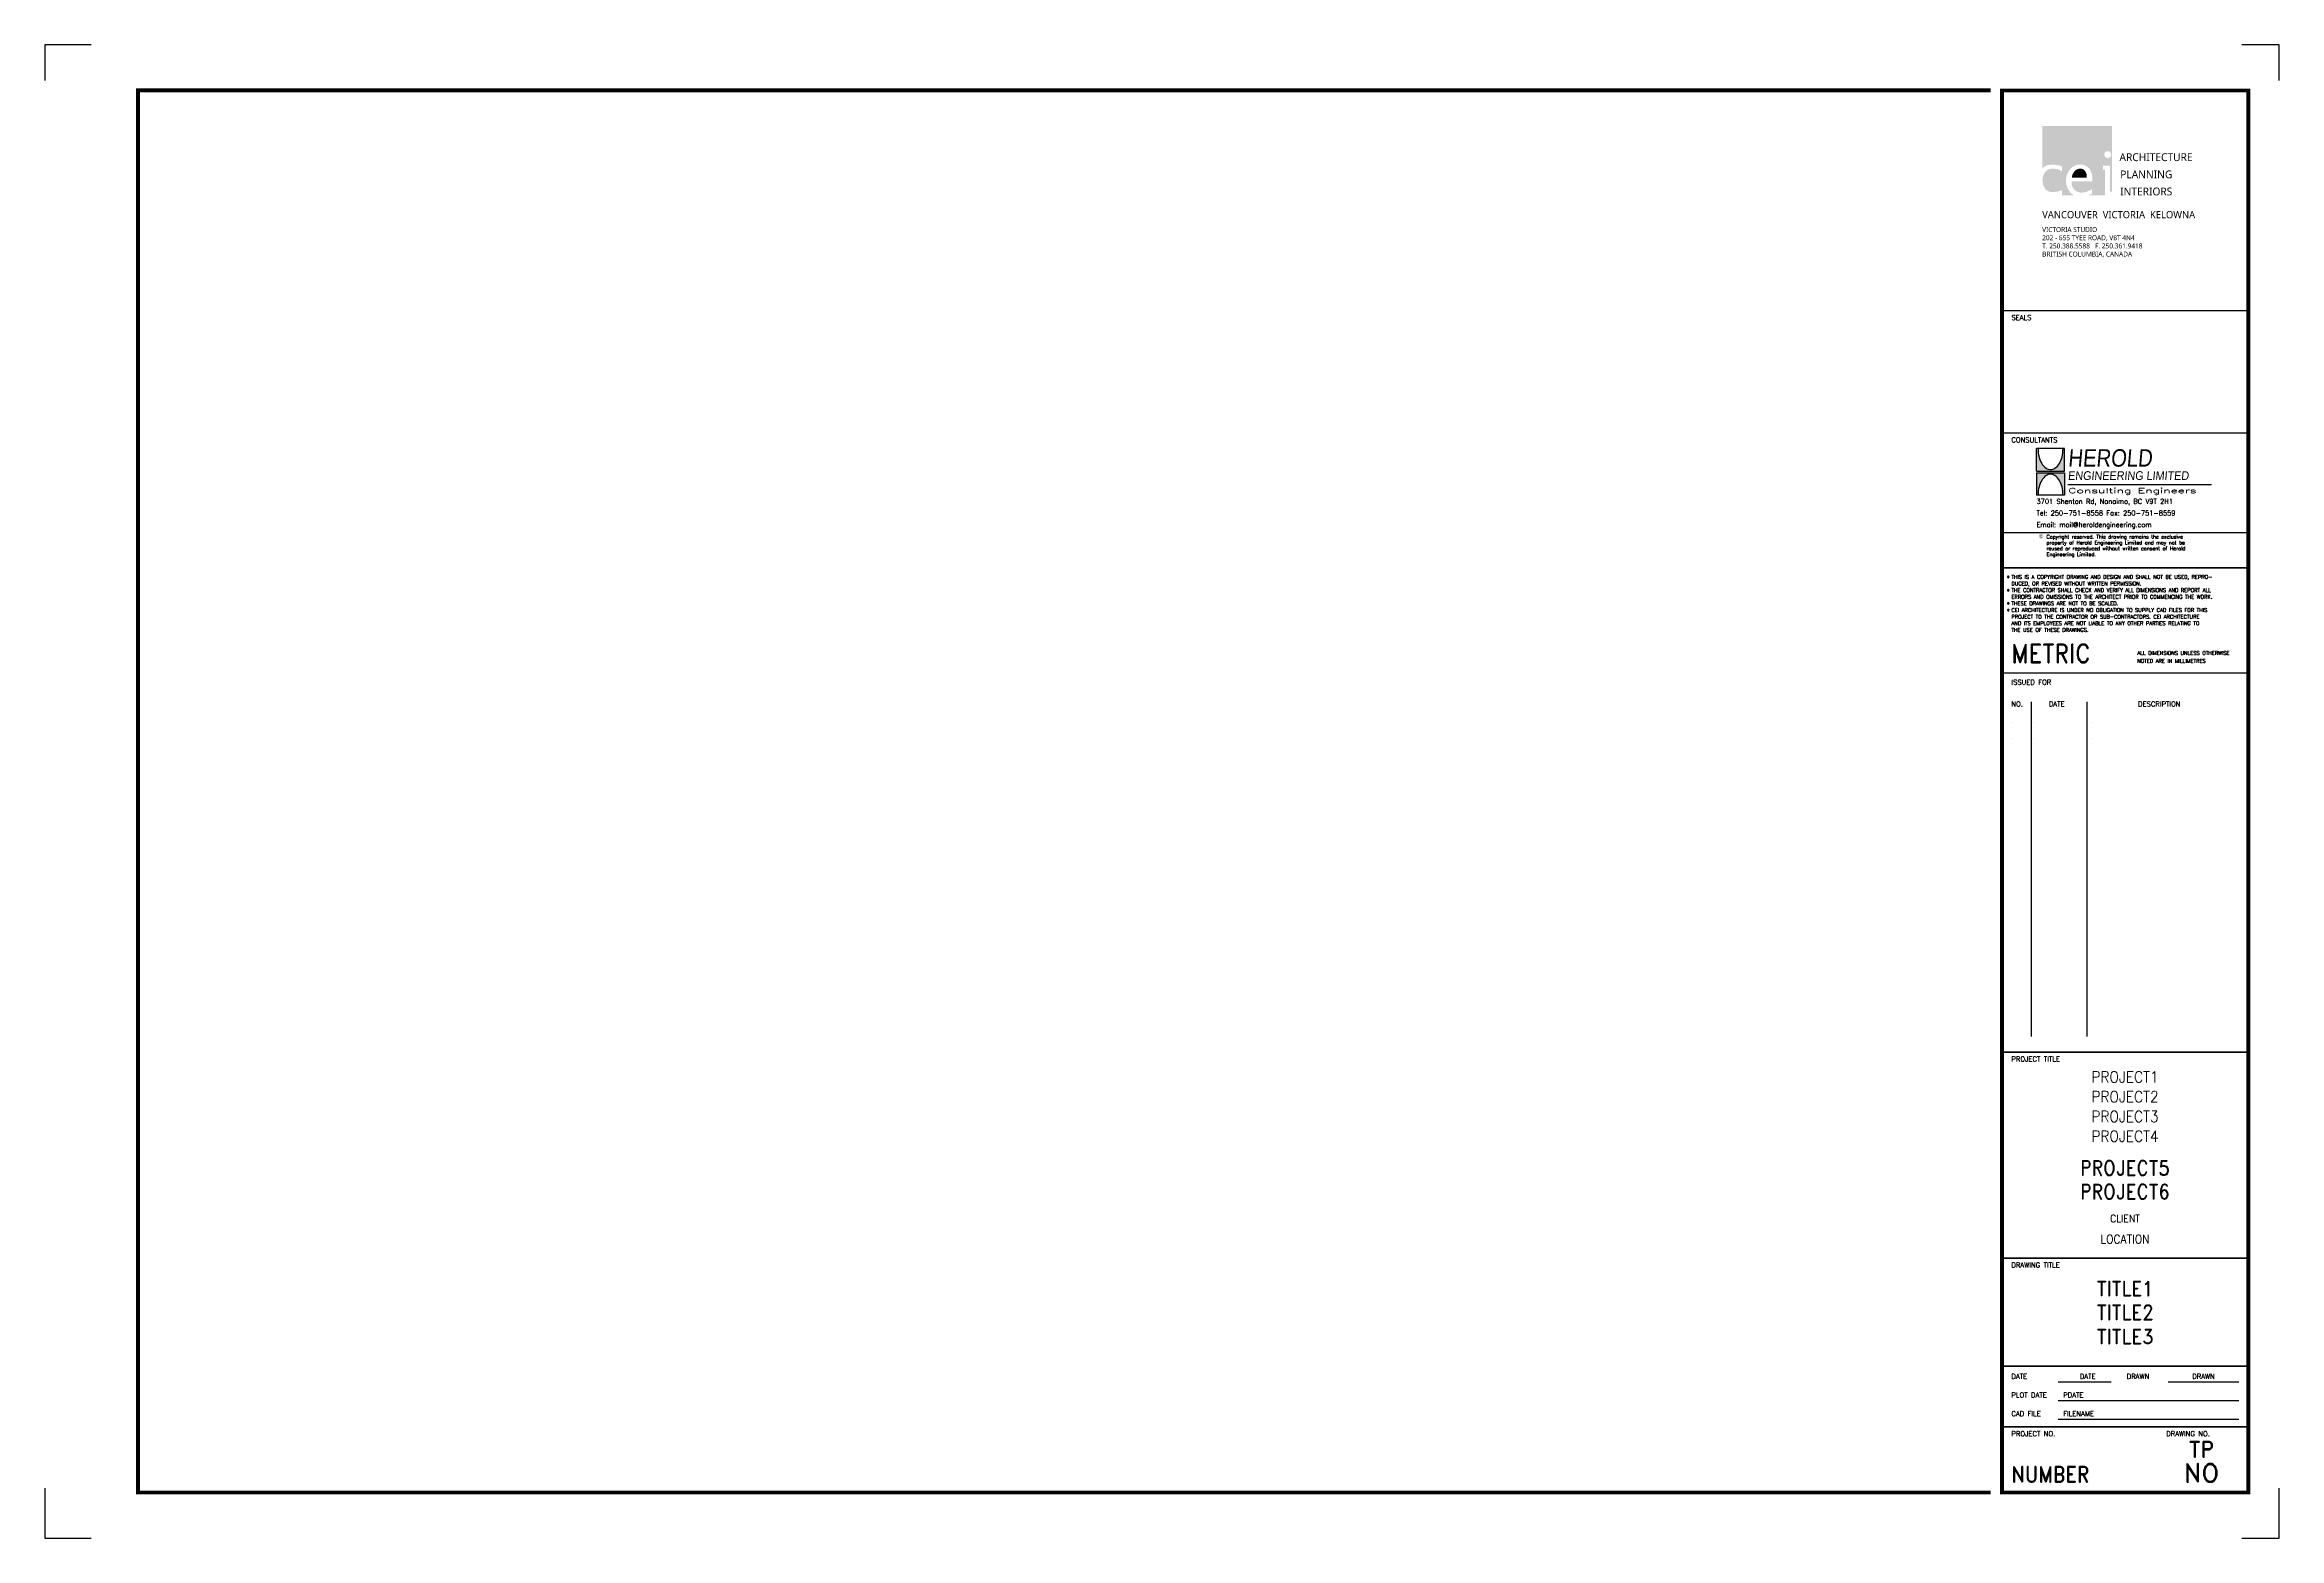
# Model space of a CAD drawing. Extents: x 0 to 914, y 0 to 610.
import ezdxf
from ezdxf.enums import TextEntityAlignment as Align

# ---------------------------------------------------------------- set-up
doc = ezdxf.new("R2010")
doc.units = 0
doc.header["$LTSCALE"] = 1000
doc.layers.get('0').update_dxf_attribs({"linetype": 'CONTINUOUS'})
for name, color, linetype in [('BDR-18', 1, 'CONTINUOUS'), ('BDR-25', 4, 'CONTINUOUS'), ('BDR-35', 2, 'CONTINUOUS'), ('BDR-50', 5, 'CONTINUOUS'), ('BDR-70', 7, 'CONTINUOUS')]:
    doc.layers.add(name, color=color, linetype=linetype)
doc.styles.add('LOGO-HEL', font='ERASBD.TTF')
doc.styles.add('LOGO2-HEL', font='ROMANS.shx')
doc.styles.add('ROMAND', font='romand', dxfattribs={"height": 0.88})
doc.styles.add('ROMANS', font='ROMANS.shx', dxfattribs={"width": 1.1, "height": 540})
doc.styles.add('TITLE', font='arial_0.ttf')

# ---------------------------------------------------------------- blocks, each defined once
blk = doc.blocks.new('CEI logo vic')
at = {"linetype": 'Continuous', "lineweight": 0, "true_color": 0xc83828}
for points in [[(0.5913889926264166, 0.001661667817003609), (-0.00708243068397667, 0.00166166781698629), (-0.007082430683969566, -0.6804427056771181), (-0.006530376193724723, -0.6799663621030272), (-0.004351981820891864, -0.6780805559845007), (-0.001939761849636192, -0.6760196857885021), (0.0007062837200600535, -0.6737837515150169), (0.00358615488817911, -0.6713727531640594), (0.006699851654728082, -0.6687866907356304), (0.01004737401971049, -0.6660255642297213), (0.01362872198312637, -0.6630893736463332), (0.01744389554496861, -0.6599781189854765), (0.02148446360897368, -0.6568406117854972), (0.02574199507886013, -0.6538256635847426), (0.03021648995463521, -0.6509332743832226), (0.0349079482362952, -0.648163444180941), (0.0398163699238403, -0.6455161729778836), (0.04494175501727389, -0.6429914607740574), (0.05028410351658893, -0.6405893075694662), (0.05584341542179247, -0.6383097133641096), (0.06144146973665755, -0.6361703585301), (0.06690004546495701, -0.6341889234395555), (0.07221914260669791, -0.6323654080924765), (0.07739876116186967, -0.6306998124888663), (0.08243890113047583, -0.6291921366287252), (0.08733956251251994, -0.6278423805120459), (0.0921007453079984, -0.6266505441388319), (0.09672244951691479, -0.6256166275090833), (0.1012858027605051, -0.6247038178643125), (0.1058719326599947, -0.6238753024460382), (0.1104808392153942, -0.6231310812542492), (0.1151125224266965, -0.6224711542889612), (0.1197669822939051, -0.6218955215501623), (0.1244442188170236, -0.6214041830378563), (0.1291442319960449, -0.620997138752033), (0.1338670218309691, -0.6206743886927097), (0.1386936219382134, -0.6204285705408281), (0.1437050659341954, -0.6202523219773404), (0.1489013538189081, -0.620145643002243), (0.1542824855923548, -0.6201085336155361), (0.1598484612545356, -0.6201409938172229), (0.165599280805447, -0.6202430236073038), (0.1715349442450961, -0.6204146229857781), (0.1776554515734758, -0.6206557919526465), (0.1840365813097173, -0.6210074206982656), (0.1907541119729308, -0.6215103994129954), (0.1978080435631268, -0.6221647280968392), (0.2051983760803019, -0.6229704067498048), (0.212925109524456, -0.6239274353718773), (0.2209882438955891, -0.6250358139630676), (0.2293877791937012, -0.6262955425233652), (0.238123715418796, -0.627706621052784), (0.2470907169470095, -0.6293164525338024), (0.2561834481544784, -0.6311724399489127), (0.2654019090412095, -0.6332745832981153), (0.2747460996072065, -0.6356228825814096), (0.2842160198524588, -0.6382173377987961), (0.2938116697769733, -0.6410579489502812), (0.3035330493807467, -0.6441447160358587), (0.3133801586637823, -0.6474776390555248), (0.3138222117429544, -0.647626374182968), (0.3138222117429544, -0.725510432540877), (0.3130411185278097, -0.7251174688657678), (0.3059160798198562, -0.7213820396379136), (0.2987337906547138, -0.7178224204206303), (0.2914942510323789, -0.7144386112139107), (0.284197460952855, -0.7112306120177587), (0.276843420416142, -0.7081984228321743), (0.2694321294222367, -0.7053420436571538), (0.2619635879711422, -0.7026614744926973), (0.2544377960628589, -0.700156715338808), (0.2468781473222664, -0.6978342823055372), (0.2393080353742485, -0.695700691502932), (0.231727460218812, -0.6937559429309998), (0.2241364218559464, -0.692000036589741), (0.2165349202856589, -0.690432972479148), (0.2089229555079457, -0.6890547505992275), (0.2013005275228106, -0.6878653709499767), (0.1936676363302534, -0.6868648335313954), (0.1861262317108703, -0.6860737838783959), (0.1787782634452574, -0.6855128675258813), (0.1716237315334182, -0.6851820844738579), (0.1646626359753528, -0.6850814347223229), (0.1578949767710611, -0.6852109182712727), (0.1513207539205396, -0.6855705351207171), (0.1449399674237953, -0.6861602852706461), (0.1387526172808212, -0.6869801687210668), (0.1327580040489104, -0.6879715639730901), (0.1269554282853383, -0.6890758495278524), (0.1213448899901085, -0.6902930253853325), (0.1159263891632243, -0.6916230915455517), (0.1106999258046789, -0.6930660480084954), (0.1056654999144791, -0.6946218947741711), (0.1008231114926217, -0.6962906318425715), (0.09617276053911003, -0.6980722592137072), (0.09165248913798932, -0.6999853763108308), (0.08720033937331534, -0.7020485825571876), (0.08281631124508453, -0.7042618779527849), (0.07850040475329693, -0.706625262497633), (0.0742526198979525, -0.7091387361917074), (0.07007295667905486, -0.7118022990350363), (0.06596141509660397, -0.714615951027602), (0.06191799515059272, -0.7175796921694044), (0.05801578916366773, -0.7206438860258222), (0.05432788945846834, -0.7237588961622137), (0.05085429603498762, -0.7269247225785922), (0.04759500889323606, -0.7301413652749478), (0.04455002803320672, -0.73340882425128), (0.04171935345490303, -0.7367270995075963), (0.03910298515831795, -0.7400961910438892), (0.03670092314346204, -0.7435160988601588), (0.03439778098386777, -0.7470558804033864), (0.03207817225308152, -0.7507845931205457), (0.02974209695110329, -0.7547022370116336), (0.02738955507792605, -0.7588088120766534), (0.02502054663355689, -0.7631043183156048), (0.02263507161799927, -0.7675887557284846), (0.02023313003124623, -0.7722621243152965), (0.01781472187329762, -0.7771244240760364), (0.0154289842057005, -0.7823941531101803), (0.01312505408999809, -0.7882898095171893), (0.01090293152619049, -0.7948113932970631), (0.008762616514281191, -0.8019589044498021), (0.006704109054263118, -0.8097323429754055), (0.004727409146139823, -0.8181317088738815), (0.002832516789911274, -0.8271570021452188), (0.001019431985581057, -0.8368082227894245), (-0.0005108285351980791, -0.8467421123304784), (-0.001557248040762759, -0.8566154122923824), (-0.002119826531116534, -0.8664281226751183), (-0.002198564006255854, -0.8761802434787034), (-0.001793460466184269, -0.8858717747031208), (-0.0009045159108981952, -0.8955027163483844), (0.0004682696596023357, -0.9050730684144868), (0.002324896245310216, -0.9145828309014286), (0.004434069648476232, -0.9237678304929624), (0.006564495671347577, -0.9323638938728318), (0.008716174313924248, -0.9403710210410401), (0.01088910557619914, -0.9477892119975835), (0.01308328945817937, -0.9546184667424693), (0.0152987259598614, -0.9608587852756936), (0.01753541508124525, -0.9665101675972498), (0.01979335682233435, -0.9715726137071485), (0.02212376856892484, -0.9763391178617684), (0.0245778677068125, -0.9811026743174944), (0.02715565423600822, -0.9858632830743304), (0.0298571281565047, -0.99062094413228), (0.03268228946830559, -0.9953756574913364), (0.0356311381714073, -1.000127423151499), (0.03870367426580625, -1.004876241112775), (0.04189989775151319, -1.009622111375155), (0.04531319471318905, -1.014248074377002), (0.04903695123549856, -1.018637170556683), (0.05307116731844869, -1.022789399914187), (0.05741584296203954, -1.026704762449517), (0.06207097816626399, -1.030383258162677), (0.06703657293112905, -1.033824887053667), (0.07231262725663133, -1.037029649122487), (0.07789914114277065, -1.039997544369129), (0.0835279672706063, -1.04273459178813), (0.0889309583211865, -1.045246810374027), (0.09410811429452207, -1.047534200126815), (0.09905943519060584, -1.049596761046499), (0.1037849210094413, -1.051434493133073), (0.1082845717510286, -1.05304739638654), (0.1125583874153641, -1.054435470806897), (0.1166063680024513, -1.055598716394144), (0.1206203096786282, -1.056610444628003), (0.1247920086102254, -1.057543966988181), (0.1291214647972502, -1.058399283474687), (0.133608678239699, -1.05917639408751), (0.1382536489375752, -1.059875298826655), (0.1430563768908718, -1.060495997692128), (0.148016862099596, -1.061038490683927), (0.1531351045637442, -1.061502777802042), (0.1585637765954238, -1.061822075547376), (0.1644555505067353, -1.061929600420833), (0.1708104262976823, -1.061825352422406), (0.1776284039682683, -1.061509331552096), (0.1849094835184863, -1.060981537809899), (0.1926536649483398, -1.060241971195823), (0.2008609482578287, -1.059290631709862), (0.2095313334469496, -1.058127519352026), (0.2183071076079139, -1.056790623703034), (0.2268305578329261, -1.055317934343603), (0.2351016841219791, -1.053709451273744), (0.2431204864750798, -1.051965174493456), (0.2508869648922285, -1.050085104002738), (0.2584011193734216, -1.048069239801588), (0.2656629499186658, -1.045917581890009), (0.2726724565279511, -1.043630130267992), (0.2793250446099862, -1.041351344131192), (0.2855161195734769, -1.039225682675235), (0.2912456814184127, -1.03725314590013), (0.2965137301448075, -1.035433733805868), (0.3013202657526509, -1.03376744639246), (0.3056652882419464, -1.032254283659893), (0.3095487976126903, -1.03089424560818), (0.3129707938648935, -1.029687332237315), (0.3138222117429544, -1.029387215421703), (0.3138222117429544, -1.10845197008838), (0.3137572706081455, -1.10848011485111), (0.3133523351650411, -1.108655809224542), (0.3128841367301941, -1.108858677936635), (0.3123526753036079, -1.109088720987395), (0.3117579508852791, -1.109345938376816), (0.3110999634752113, -1.109630330104907), (0.3103787130734009, -1.109941896171664), (0.309594199679855, -1.11028063657709), (0.3087464232945629, -1.110646551321175), (0.3078577397809473, -1.111025226219008), (0.3069505050024206, -1.111402247085667), (0.3060247189589862, -1.111777613921155), (0.3050803816506369, -1.112151326725475), (0.3041174930773801, -1.11252338549861), (0.3031360532392119, -1.112893790240582), (0.302136062136129, -1.113262540951377), (0.3011175197681384, -1.113629637630995), (0.3001138911606423, -1.1139868930958), (0.2991586413390359, -1.114326120162146), (0.2982517703033192, -1.114647318830029), (0.2973932780535028, -1.114950489099457), (0.296583164589576, -1.115235630970423), (0.2958214299115424, -1.115502744442936), (0.2951080740194057, -1.115751829516979), (0.2944430969131621, -1.115982886192575), (0.2943604495913988, -1.116011626153226), (0.2943604495914059, -1.116011626153226), (0.5068643909779267, -1.116011626153227), (0.5056976677358235, -1.115222580421878), (0.5012347589936573, -1.112247515455685), (0.4966759137700403, -1.109131349133116), (0.4920211320649721, -1.105874081454165), (0.4872704138784525, -1.102475712418835), (0.4824237592104855, -1.098936242027126), (0.4774811680610603, -1.095255670279042), (0.4724426404301911, -1.091433997174578), (0.4673081763178636, -1.087471222713732), (0.4621529166510561, -1.083265066044125), (0.4570520023567288, -1.078713246313354), (0.4520054334348855, -1.073815763521435), (0.447013209885519, -1.068572617668356), (0.4420753317086399, -1.062983808754127), (0.4371917989042376, -1.057049336778736), (0.4323626114723156, -1.050769201742192), (0.427587769412874, -1.044143403644494), (0.4229512429255397, -1.037305205777391), (0.4185370022099293, -1.030387871432631), (0.4143450472660465, -1.023391400610226), (0.4103753780938909, -1.016315793310159), (0.4066279946934627, -1.009161049532448), (0.4031028970647584, -1.001927169277079), (0.3998000852077779, -0.9946141525440573), (0.3967195591225283, -0.987221999333386), (0.3938429929212592, -0.9796873780332154), (0.3911520607162237, -0.9719469570317032), (0.3886467625074254, -0.9640007363288492), (0.3863270982948571, -0.9558487159246429), (0.3841930680785295, -0.9474908958190946), (0.3822446718584355, -0.938927276012208), (0.3804819096345752, -0.9301578565039761), (0.3789047814069483, -0.9211826372943956), (0.3775953101642523, -0.9120444436028654), (0.3766355188951772, -0.9027861006487712), (0.3760254075997228, -0.893407608432113), (0.3757649762778929, -0.8839089669528941), (0.3758542249296837, -0.8742901762111113), (0.3762931535550989, -0.8645512362067644), (0.377081762154135, -0.8546921469398534), (0.3782200507267955, -0.8447129084103819), (0.3796550075300325, -0.8348073453144418), (0.3813336208208123, -0.8251692823481185), (0.3832558905991279, -0.8157987195114291), (0.3854218168649827, -0.8066956568043531), (0.3878313996183768, -0.7978600942269041), (0.3904846388593102, -0.7892920317790748), (0.3933815345877865, -0.7809914694608766), (0.3965220868037949, -0.772958407272295), (0.3999058531831923, -0.7650781366774397), (0.4035323914018221, -0.7572359491404035), (0.4074017014596799, -0.7494318446611927), (0.4115137833567734, -0.7416658232397972), (0.4158686370930952, -0.7339378848762275), (0.4204662626686489, -0.7262480295704765), (0.4253066600834347, -0.7185962573225442), (0.4303898293374523, -0.710982568132434), (0.4357102253517293, -0.7035455590811279), (0.4412623030472854, -0.6964238272496295), (0.4470460624241239, -0.6896173726379162), (0.4530615034822419, -0.6831261952460033), (0.4593086262216425, -0.6769502950738906), (0.4657874306423258, -0.6710896721215669), (0.4724979167442884, -0.6655443263890402), (0.4794400845275338, -0.660314257876317), (0.4864622759734544, -0.6554142979507693), (0.4934128330634329, -0.6508592779797806), (0.5002917557974795, -0.6466491979633577), (0.5070990441755872, -0.6427840579015007), (0.5138346981977633, -0.639263857794206), (0.5204987178639934, -0.6360885976414696), (0.5270911031742953, -0.6332582774432995), (0.5336118541286549, -0.6307728971996918), (0.5401579424954736, -0.6285668300641509), (0.5468263400431639, -0.6265744491901866), (0.5536170467717115, -0.6247957545777907), (0.560530062681127, -0.6232307462269777), (0.567565387771407, -0.6218794241377374), (0.574723022042548, -0.6207417883100692), (0.5820029654945531, -0.6198178387439703), (0.5894052181274229, -0.6191075754394544), (0.5913889926264094, -0.6189825241415359), (0.5913889926263989, -0.6189825241415359)], [(1.115639887786859, 0.001661667817003609), (0.5913889926263989, 0.001661667817003609), (0.5913889926264094, -0.6189825241415359), (0.5916805055085488, -0.6189641480285812), (0.5972338679939543, -0.6186997210983258), (0.6028306571034098, -0.6185816820554135), (0.6084708728369261, -0.6186100308998554), (0.6141545151944925, -0.6187847676316445), (0.6198815841761196, -0.6191058922507839), (0.6256520797817968, -0.6195734047572736), (0.6314660020115277, -0.620187305151114), (0.6373233508653158, -0.620947593432305), (0.643249357341016, -0.6219111715951031), (0.6492692524364867, -0.6231349416337577), (0.6553830361517317, -0.624618903548283), (0.6615907084867436, -0.6263630573386687), (0.6678922694415261, -0.6283674030049213), (0.674287719016083, -0.6306319405470342), (0.6807770572104067, -0.6331566699650071), (0.6873602840245046, -0.6359415912588402), (0.6939444471359245, -0.6390279843163749), (0.7004365942222366, -0.6424571290254388), (0.7068367252834301, -0.6462290253860283), (0.7131448403195083, -0.6503436733981505), (0.7193609393304714, -0.6548010730617984), (0.7254850223163227, -0.6596012243769787), (0.7315170892770555, -0.664744127343688), (0.7374571402126694, -0.6702297819619305), (0.7431916082482733, -0.675976722772966), (0.7486069265089517, -0.6819034843180596), (0.7537030949947144, -0.6880100665972146), (0.7584801137055623, -0.6942964696104308), (0.7629379826414878, -0.7007626933577045), (0.7670767018024943, -0.7074087378390364), (0.7708962711885825, -0.7142346030544329), (0.7743966907997516, -0.7212402890038836), (0.7776490133549564, -0.7284356833930727), (0.780724291573158, -0.7358306739276739), (0.7836225254543495, -0.7434252606076868), (0.7863437149985346, -0.7512194434331121), (0.788887860205713, -0.759213222403949), (0.7912549610758848, -0.7674065975202014), (0.7934450176090464, -0.775799568781862), (0.7954580298052051, -0.7843921361889346), (0.7972388577512814, -0.7929685417798855), (0.7987323615342138, -0.8013130275931812), (0.7999385411539953, -0.8094255936288213), (0.8008573966106296, -0.8173062398868063), (0.8014889279041164, -0.8249549663671321), (0.8018331350344559, -0.8323717730698024), (0.801890018001648, -0.8395566599948248), (0.8016595768056927, -0.8465096271421844), (0.801284055397567, -0.8531586476495976), (0.8009056977282516, -0.8594316946547769), (0.8005245037977463, -0.8653287681577186), (0.8001404736060512, -0.8708498681584227), (0.7997536071531661, -0.8759949946568892), (0.7993639044390878, -0.8807641476531289), (0.7989713654638231, -0.885157327147124), (0.7985759902273688, -0.889174533138885), (0.7985105873430607, -0.8898411287175476), (0.4662167941546586, -0.8898411287175476), (0.4661933333176518, -0.8904197891088312), (0.4660964527832923, -0.8927040089526788), (0.4660043828136192, -0.8952181462053559), (0.4659171234086468, -0.8979622008668731), (0.4658346745683645, -0.9009361729372269), (0.465757036292779, -0.9041400624164171), (0.4656842085818838, -0.907573869304444), (0.4656161914356856, -0.9112375936013111), (0.4655529848541772, -0.9151312353070142), (0.465593874315025, -0.9192289442323422), (0.4658381452958734, -0.9235048701880926), (0.4662857977967328, -0.9279590131742588), (0.4669368318176, -0.9325913731908331), (0.4677912473584714, -0.9374019502378268), (0.4688490444193542, -0.9423907443152431), (0.470110223000241, -0.9475577554230681), (0.471574783101139, -0.952902983561319), (0.4732041574379279, -0.9582787258683303), (0.474959778726495, -0.9635372794824759), (0.4768416469668398, -0.9686786444037414), (0.478849762158959, -0.973702820632137), (0.4809841243028595, -0.9786098081676562), (0.4832447333985345, -0.9833996070102984), (0.4856315894459909, -0.9880722171600673), (0.4881446924452216, -0.9926276386169706), (0.4908518454114104, -0.9971361443670548), (0.4938208513597439, -1.001668007396384), (0.4970517102902119, -1.006223227704963), (0.5005444222028214, -1.010801805292784), (0.5042989870975724, -1.015403740159853), (0.5083154049744613, -1.020029032306169), (0.5125936758334917, -1.02467768173173), (0.51713379967466, -1.029349688436537), (0.5219758973369659, -1.033912975949395), (0.5271600896594089, -1.038235467799094), (0.5326863766419889, -1.042317163985645), (0.5385547582847059, -1.046158064509035), (0.5447652345875602, -1.04975816936928), (0.5513178055505479, -1.053117478566373), (0.5582124711736728, -1.056235992100309), (0.565449231456938, -1.059113709971101), (0.5728902197871375, -1.061696671438143), (0.5803975695510712, -1.063930915760849), (0.5879712807487393, -1.065816442939219), (0.5956113533801488, -1.067353252973249), (0.6033177874452892, -1.06854134586294), (0.6110905829441639, -1.069380721608303), (0.6189297398767766, -1.069871380209326), (0.626835258243127, -1.070013321666009), (0.6347674551087816, -1.069835470570113), (0.642686647539317, -1.0693667515134), (0.6505928355347265, -1.068607164495872), (0.6584860190950202, -1.067556709517517), (0.6663661982201842, -1.066215386578349), (0.6742333729102291, -1.064583195678362), (0.6820875431651551, -1.062660136817558), (0.6899287089849545, -1.060446209995935), (0.6976538784682804, -1.058052494400761), (0.7051600597137754, -1.055590069219331), (0.7124472527214392, -1.053058934451637), (0.7195154574912682, -1.050459090097672), (0.726364674023266, -1.04779053615744), (0.7329949023174326, -1.045053272630948), (0.7394061423737642, -1.042247299518185), (0.7455983941922686, -1.039372616819158), (0.751630034459126, -1.036474591409295), (0.7575594398605258, -1.033598590164026), (0.7633866103964639, -1.03074461308334), (0.7691115460669475, -1.027912660167247), (0.7747342468719696, -1.025102731415738), (0.7802547128115299, -1.022314826828819), (0.7856729438856325, -1.019548946406491), (0.7909889400942769, -1.016805090148753), (0.7923956102779598, -1.016081265316071), (0.7923956102779456, -1.016081265316082), (0.7923956102779456, -1.087750879379326), (0.7922417115969614, -1.087833069832534), (0.790646671821176, -1.088687765159886), (0.7888553837667728, -1.089636776023406), (0.7868678474337486, -1.090680102423099), (0.7846840628221037, -1.091817744358969), (0.7823040299318373, -1.093049701831013), (0.7797277487629501, -1.094375974839234), (0.776955219315442, -1.095796563383622), (0.7739864415893163, -1.097311467464187), (0.7708965837121108, -1.098851520749182), (0.7677608138113774, -1.100347556906865), (0.7645791318871122, -1.10179957593724), (0.7613515379393158, -1.103207577840296), (0.7580780319679877, -1.10457156261604), (0.7547586139731283, -1.105891530264477), (0.7513932839547407, -1.107167480785598), (0.7479820419128181, -1.108399414179403), (0.7446359737029282, -1.109575677032533), (0.7414661651806314, -1.110684615931604), (0.7384726163459279, -1.111726230876624), (0.7356553271988209, -1.112700521867599), (0.7330142977393074, -1.113607488904524), (0.7305495279673833, -1.114447131987393), (0.7282610178830559, -1.115219451116211), (0.7261487674863216, -1.115924446290981), (0.7258877864454056, -1.116011626153227), (0.7258877864454126, -1.116011626153227), (1.00552706968315, -1.116011626153227), (1.00552706968315, -0.7001093795508928), (0.97339577516426, -0.7001093795508928), (0.97339577516426, -0.6351442879725209), (0.9927767184275945, -0.6351442879725209), (0.9927767184275804, -0.4585299198464188), (0.9938289331925574, -0.4478466040532667), (0.9969451414641557, -0.4375738420947706), (1.002005589106086, -0.4281064104519745), (1.0088158059534, -0.4198081372135007), (1.017114079191873, -0.4129979203661802), (1.026581510834673, -0.40793747272425), (1.036854272793166, -0.404821264452655), (1.047537588586318, -0.4037690496876816), (1.115639887786859, -0.4037690496876816)], [(0.7111582810425288, -0.8304461804869956), (0.7111839220187918, -0.8297409000932676), (0.7112921436107769, -0.8270217505050799), (0.7113870018394873, -0.8241578121682618), (0.7114684967049304, -0.8211490850828165), (0.7115366282070918, -0.8179955692487588), (0.7115913963459858, -0.8146972646660706), (0.7116328011216086, -0.8112541713347627), (0.7116608425339536, -0.8076662892548243), (0.7116755205830309, -0.8039336184262695), (0.711611420312599, -0.8001364272575384), (0.7114031267664234, -0.7963549841570814), (0.7110506399445111, -0.7925892891249022), (0.7105539598468622, -0.788839342161), (0.709913086473473, -0.7851051432653757), (0.7091280198243402, -0.781386692438029), (0.7081987598994705, -0.77768398967896), (0.7071253066988606, -0.7739970349881651), (0.7059568438927641, -0.7703509160533473), (0.7047425551514415, -0.7667707205622105), (0.7034824404748927, -0.7632564485147546), (0.7021764998631215, -0.759808099910976), (0.7008247333161205, -0.7564256747508817), (0.6994271408338899, -0.753109173034461), (0.6979837224164368, -0.7498585947617178), (0.6964944780637505, -0.746673939932659), (0.6949380681363027, -0.7435402857664373), (0.693293152994547, -0.7404427094821919), (0.6915597326384869, -0.7373812110799403), (0.6897378070681232, -0.7343557905596718), (0.687827376283451, -0.7313664479213935), (0.6858284402844713, -0.7284131831650948), (0.6837409990711907, -0.725495996290783), (0.6815650526435989, -0.7226148872984615), (0.6793032794355581, -0.7197813684143863), (0.6769583578809129, -0.7170069518648359), (0.6745302879796672, -0.7142916376498065), (0.6720190697318206, -0.7116354257692945), (0.6694247031373732, -0.7090383162233), (0.6667471881963216, -0.7065003090118296), (0.6639865249086729, -0.7040214041348805), (0.6611427132744198, -0.7016016015924453), (0.6581882601444152, -0.6993055649761883), (0.6550956723695118, -0.6971979578777561), (0.65186494994971, -0.6952787802971483), (0.6484960928850094, -0.6935480322343583), (0.64498910117541, -0.6920057136893931), (0.6413439748209049, -0.6906518246622564), (0.6375607138215047, -0.6894863651529406), (0.6336393181772059, -0.6885093351614535), (0.6296139144186337, -0.6876882760124841), (0.6255186290764174, -0.6869907290307369), (0.6213534621505604, -0.6864166942162047), (0.6171184136410628, -0.6859661715688945), (0.612813483547921, -0.6856391610887957), (0.6084386718711386, -0.6854356627759226), (0.6039939786107156, -0.6853556766302678), (0.5994794037666519, -0.6853992026518243), (0.5949666549323599, -0.6855941315994718), (0.5905274397012585, -0.6859683542320754), (0.5861617580733482, -0.6865218705496312), (0.5818696100486251, -0.6872546805521471), (0.5776509956270965, -0.6881667842396151), (0.5735059148087589, -0.6892581816120393), (0.5694343675936083, -0.6905288726694232), (0.5654363539816487, -0.6919788574117596), (0.5615540772869909, -0.6935277504412967), (0.5578297408237525, -0.6950951663602647), (0.5542633445919231, -0.6966811051686785), (0.5508548885915132, -0.6982855668665269), (0.5476043728225196, -0.6999085514538137), (0.5445117972849384, -0.7015500589305388), (0.5415771619787767, -0.7032100892967021), (0.5388004669040273, -0.7048886425523038), (0.5361303378079798, -0.7066174588463148), (0.533515400437923, -0.7084282783276918), (0.5309556547938536, -0.7103211009964414), (0.5284511008757752, -0.7122959268525573), (0.526001738683684, -0.7143527558960465), (0.5236075682175799, -0.7164915881269014), (0.5212685894774636, -0.7187124235451294), (0.5189848024633377, -0.7210152621507337), (0.5167725655651971, -0.723353704245437), (0.5146482371730359, -0.7256813501309751), (0.5126118172868538, -0.7279981998073444), (0.5106633059066511, -0.7303042532745556), (0.5088027030324277, -0.7325995105326053), (0.5070300086641872, -0.7348839715814823), (0.5053452228019258, -0.7371576364211947), (0.5037483454456438, -0.7394205050517484), (0.5021418911785259, -0.7417957310891488), (0.5004283745837603, -0.7444064681494131), (0.4986077956613508, -0.7472527162325313), (0.4966801544112899, -0.7503344753385213), (0.4946454508335814, -0.7536517454673648), (0.4925036849282252, -0.7572045266190761), (0.4902548566952249, -0.7609928187936519), (0.4878989661345699, -0.7650166219910854), (0.4855969874549066, -0.7691936329280942), (0.4835098948648641, -0.7734415483214014), (0.4816376883644422, -0.7777603681709993), (0.4799803679536409, -0.7821500924768847), (0.4785379336324639, -0.7866107212390643), (0.4773103854009076, -0.7911422544575384), (0.4762977232589756, -0.7957446921323106), (0.4754999472066603, -0.8004180342633662), (0.4748364153155725, -0.8049965004113486), (0.4742264856573286, -0.8093143101368934), (0.4736701582319145, -0.8133714634399967), (0.4731674330393413, -0.8171679603206554), (0.4727183100796012, -0.8207038007788725), (0.4723227893526982, -0.8239789848146519), (0.4719808708586323, -0.826993512427983), (0.4716925545973997, -0.8297473836188765), (0.4716197042102862, -0.8304461804869956)]]:
    blk.add_hatch(color=22, dxfattribs=at).paths.add_polyline_path(points)
h = blk.add_hatch(color=22, dxfattribs=at)
edge = h.paths.add_edge_path()
edge.add_line((1.115639887786859, -0.4037690496876816), (1.047537588586318, -0.4037690496876816))
edge.add_arc((1.047537588586321, -0.4585299198464114), 0.05476087015872894, 0, 90.00000000000227, ccw=False)
edge.add_arc((1.047537588586314, -0.4585299198464114), 0.05476087015873565, -90, 0, ccw=False)
edge.add_arc((1.047537588586311, -0.4585299198464114), 0.05476087015873341, 180, 270.00000000000233, ccw=False)
edge.add_line((0.992776718427577, -0.4585299198464114), (0.9927767184275947, -0.6351442879725205))
edge.add_line((0.9927767184275945, -0.6351442879725209), (1.084036259311116, -0.6351442879725209))
edge.add_line((1.084036259311116, -0.6351442879725209), (1.084036259311116, -1.056113510096956))
edge.add_line((1.084036259311116, -1.056113510096955), (1.115639887786858, -1.056113510096955))
edge.add_line((1.115639887786859, -1.056113510096955), (1.115639887786859, -0.4037690496876813))
at = {"color": 0, "linetype": 'ByBlock', "attachment_point": 1}
for s, insert, char_height, width, style in [('{\\fTrebuchet MS|b0|i0|c0|p34;ARCHITECTURE}', (1.237340107549048, -0.4371869156869843), 0.1257635280000001, 37.89310879325159, 'ROMANS'), ('{\\fTrebuchet MS|b0|i0|c0|p34;PLANNING}', (1.249454496127451, -0.7140126316987329), 0.1257635280000001, 37.89310879325159, 'ROMANS'), ('{\\fTrebuchet MS|b0|i0|c0|p34;INTERIORS}', (1.248331652246264, -0.9892611024344997), 0.1257635280000001, 37.89310879325159, 'ROMANS'), ('{\\fTrebuchet MS|b0|i0|c0|p34;\\H1.475x;VANCOUVER  VICTORIA  KELOWNA\\P\\H0.339x;\\P\\H1.999x;VICTORIA STUDIO\\P202 - 655 TYEE ROAD, V8T 4N4\\PT. 250.388.5588   F. 250.361.9418\\PBRITISH COLUMBIA, CANADA}', (-0.007061486326695118, -1.366932047854738), 0.07874, 2.666495258425024, 'TITLE')]:
    blk.add_mtext(s, dxfattribs=dict(at, insert=insert, char_height=char_height, width=width, style=style))
blk = doc.blocks.new('copyright')
at = {"layer": 'BDR-25', "insert": (0.1141182457343806, -0.04097351770002433), "char_height": 0.05859375, "width": 0.0446428571428612, "attachment_point": 1, "style": 'LOGO2-HEL'}
blk.add_mtext('{\\fBankGothic Lt BT|b0|i0|c0|p34;\\H1.125x;©} ', dxfattribs=at)
blk = doc.blocks.new('*U17')
at = {"layer": 'BDR-18'}
for points in [[(0.1560337976833779, 1.61023872234486, -0.07406188891287205), (0.1135703018874494, 1.713488065599865, -0.0606570501823487), (0.09712391754483463, 1.848557884175044), (0.07224286117070733, 1.848557884175044), (0.07224286117070733, 1.486642636967336), (0.5242667973724906, 1.486642636967328), (0.5242667973724906, 1.848557884175044), (0.4993857409983775, 1.848557884175044, -0.06065705018247871), (0.4829393566556632, 1.713488065599588, -0.07406188891263854), (0.4404758608598485, 1.610238722344913, -0.1069057260891834), (0.3689934447255609, 1.533667668844181, -0.1528623331141808), (0.298254829271599, 1.511523693341445, -0.1528623331141954), (0.2275162138176228, 1.533667668844188, -0.1069057260890975)], [(0.4404758608598343, 1.338165495215655, -0.07406188891272433), (0.4829393566556917, 1.234916151960853, -0.06065705018243123), (0.4993857409983775, 1.099846333385493), (0.5242667973724906, 1.099846333385496), (0.5242667973724906, 1.461761580593205), (0.07224286117070733, 1.461761580593205), (0.07224286117070733, 1.099846333385496), (0.09712391754484884, 1.099846333385496, -0.06065705018242707), (0.1135703018875063, 1.234916151960853, -0.07406188891272389), (0.1560337976833637, 1.338165495215655, -0.1069057260891394), (0.227516213817637, 1.414736548716355, -0.1528623331141807), (0.298254829271599, 1.436880524219092, -0.1528623331141854), (0.3689934447255609, 1.414736548716355, -0.1069057260891489)]]:
    blk.add_hatch(color=253, dxfattribs=at).paths.add_polyline_path(points)
at = {"layer": 'BDR-18', "ltscale": 8}
for p, q in [((0.07224286117070733, 1.486642636967332), (0.07224286117070733, 1.848557884175037)), ((0.5242667973724906, 1.848557884175037), (0.07224286117070733, 1.848557884175037)), ((0.5242667973724906, 1.486642636967332), (0.5242667973724906, 1.848557884175037)), ((0.07224286117070733, 1.486642636967332), (0.5242667973724906, 1.486642636967332)), ((0.07224286117070733, 1.461761580593205), (0.5242667973724906, 1.461761580593205)), ((0.07224286117070733, 1.461761580593205), (0.07224286117070733, 1.099846333385493)), ((0.5242667973724906, 1.461761580593205), (0.5242667973724906, 1.099846333385493)), ((0.5242667973724906, 1.099846333385493), (0.07224286117070733, 1.099846333385493)), ((-0.4807136031334054, 0.4982672507403976), (3.480713603133655, 0.4982672507403976))]:
    blk.add_line(p, q, dxfattribs=at)
for centre, radius, start, end in [((0.6599935143559321, 1.848557884174959), 0.5628695968110904, 179.9999999999921, 193.8845601833872), ((-0.06348385581270577, 1.848557884175072), 0.5628695968110835, 346.1154398166005, 359.9999999999963), ((0.4814142049864927, 1.804415039640887), 0.3789153621264069, 193.8845601833946, 210.8273619833367), ((0.368790630613276, 1.737204997420587), 0.2477617907688039, 210.8273619833378, 235.2356452598775), ((0.298254829271599, 1.63558243262991), 0.1240587392884634, 235.2356452598785, 270), ((0.298254829271599, 1.635582432629903), 0.1240587392884578, 270, 304.7643547401231), ((0.2277190279299361, 1.737204997420573), 0.2477617907687847, 304.7643547401216, 329.1726380166633), ((0.1150954535567053, 1.804415039640887), 0.3789153621264071, 329.1726380166631, 346.1154398166054), ((0.6599935143559605, 1.099846333385578), 0.5628695968111188, 166.1154398166133, 180.0000000000088), ((0.4814142049865211, 1.143989177919654), 0.3789153621264336, 149.1726380166648, 166.1154398166071), ((0.368790630613276, 1.211199220139957), 0.2477617907688039, 124.7643547401226, 149.1726380166621), ((0.2982548292715848, 1.312821784930634), 0.1240587392884594, 89.99999999999675, 124.7643547401186), ((0.298254829271599, 1.312821784930634), 0.1240587392884578, 55.23564525988138, 90.00000000000325), ((0.2277190279299361, 1.211199220139971), 0.2477617907687847, 30.82736198333677, 55.23564525987845), ((0.1150954535566768, 1.143989177919657), 0.3789153621264255, 13.88456018339273, 30.82736198333522), ((-0.06348385581273419, 1.099846333385464), 0.5628695968111112, 2.849776994591311e-12, 13.88456018339885)]:
    blk.add_arc(centre, radius, start, end, dxfattribs=at)
at = {"layer": 'BDR-25'}
blk.add_line((0.5782040892709972, 1.271479749060738), (2.89160865661475, 1.271479749060738), dxfattribs=at)
blk.add_blockref('copyright', (5.077769145726542e-14, 0.514822696856813))
at = {"layer": 'BDR-25', "style": 'LOGO2-HEL'}
for s, insert, char_height, width, attachment_point, line_spacing_factor in [('3701 Shenton Rd, Nanaimo, BC V9T 2H1 \\PTel: 250-751-8558 Fax: 250-751-8559 \\PEmail: mail@heroldengineering.com', (0.07224286117070733, 0.7990567920629452), 0.078125, 2.81300819434235, 4, 1.44), ('Copyright reserved. This drawing remains the exclusive  property of Herold Engineering Limited and may not be  reused or reproduced without written consent of Herold  Engineering Limited.', (0.2325983193226762, 0.4596074885308872), 0.05859375, 2.661134321248333, 1, 0.96)]:
    blk.add_mtext(s, dxfattribs=dict(at, insert=insert, char_height=char_height, width=width, attachment_point=attachment_point, line_spacing_factor=line_spacing_factor))
at = {"layer": 'BDR-35', "ltscale": 8, "style": 'LOGO-HEL', "oblique": 5}
for s, height, width, p in [('HEROLD', 0.2801988586608754, 0.8688, (0.5764361047677653, 1.559328903693739)), ('ENGINEERING LIMITED', 0.1400994293304377, 0.9261, (0.5764361047677653, 1.345101416798549))]:
    blk.add_text(s, height=height, dxfattribs=dict(at, width=width)).set_placement(p)
at = {"layer": 'BDR-35', "ltscale": 8, "style": 'LOGO2-HEL', "width": 1.8346}
blk.add_text('Consulting Engineers', height=0.0803353075856987, dxfattribs=at).set_placement((0.5826667329040447, 1.131892522506199))

msp = doc.modelspace()

# ---------------------------------------------------------------- linework, layer by layer
at = {"linetype": 'Continuous'}
msp.add_line((38.19364121484307, 176.3473707264088), (38.19364121484307, 176.3473707264088), dxfattribs=at)
at = {"color": 1, "linetype": 'Continuous'}
for p, q in [((1.775610998233645e-07, 20.5187069366049), (1.775610998233645e-07, -1.421092555853321e-07)), ((1.775610998233645e-07, -1.421092555853321e-07), (19.04771300219399, -1.421092555853321e-07))]:
    msp.add_line(p, q, dxfattribs=at)
for points in [[(19.04771300219404, 610.3599998578907), (1.775610713366084e-07, 610.3599998578907), (1.775610713366084e-07, 595.7529783168148)], [(913.7570371538216, 595.7529783168148), (913.7570371538216, 610.3599998578907), (898.5009390482771, 610.3599998578907)], [(898.5009390482771, -1.421092897493275e-07), (913.7570371538216, -1.421092897493275e-07), (913.7570371538216, 20.51870693660491)]]:
    msp.add_lwpolyline(points, dxfattribs=at)
for centre in [(804.2140475771357, 333.3416399971663), (813.2704577355813, 333.3416399971663), (837.0572597057801, 333.3416399971663), (804.2140475771357, 326.7618304733568), (813.2704577355813, 326.7618304733568), (837.0572597057801, 326.7618304733568)]:
    msp.add_circle(centre, 0.001, dxfattribs=at)
at = {"layer": 'BDR-18', "linetype": 'Continuous'}
for p, q in [((812.2850493234636, 341.8424875256518), (812.2850493234637, 205.0093718759304)), ((835.0578320596301, 341.8424875256518), (835.0578320596302, 205.0093718759304)), ((823.2640475771354, 63.99385323436032), (845.0171365641648, 63.99385323436032)), ((868.2991275753088, 63.99385323436032), (897.248037366775, 63.99385323436032)), ((823.2640475771354, 56.35029796052439), (897.2681342088052, 56.35029796052439)), ((823.2640475771354, 48.70674268668844), (897.248037366775, 48.70674268668844))]:
    msp.add_line(p, q, dxfattribs=at)
at = {"layer": 'BDR-18'}
for points in [[(802.5915084084249, 392.9014588235038, 0), (802.6568486129531, 392.6504282713665, 0), (802.8805777478578, 392.5191626501944, 0), (803.131608299997, 392.5845028547244, 0), (803.2628739211673, 392.8082319896273, 0), (803.1975337166355, 393.0592116537553, 0), (802.9738045817344, 393.1904772749274, 0), (802.7228249176064, 393.1251116263936, 0), (802.5915084084249, 392.9014588235038, 0)], [(802.5915084084249, 387.4867039430676, 0), (802.6568486129531, 387.2356733909303, 0), (802.8805777478578, 387.1044077697582, 0), (803.131608299997, 387.1697479742882, 0), (803.2628739211673, 387.3934771091911, 0), (803.1975337166355, 387.644456773319, 0), (802.9738045817344, 387.7757223944911, 0), (802.7228249176064, 387.7103567459556, 0), (802.5915084084249, 387.4867039430676, 0)], [(802.5915084084249, 382.1238089785322, 0), (802.6568486129531, 381.8727784263949, 0), (802.8805777478578, 381.7415128052228, 0), (803.131608299997, 381.8068530097528, 0), (803.2628739211673, 382.0305821446557, 0), (803.1975337166355, 382.2815618087836, 0), (802.9738045817344, 382.4128274299558, 0), (802.7228249176064, 382.347461781422, 0), (802.5915084084249, 382.1238089785322, 0)], [(802.5915084084249, 379.3335213647176, 0), (802.6568486129531, 379.0824908125803, 0), (802.8805777478578, 378.9512251914082, 0), (803.131608299997, 379.0165908399438, 0), (803.2628739211673, 379.2402945308411, 0), (803.1975337166355, 379.491274194969, 0), (802.9738045817344, 379.6225398161412, 0), (802.7228249176064, 379.5571741676056, 0), (802.5915084084249, 379.3335213647176, 0)]]:
    msp.add_polyline3d(points, close=True, dxfattribs=at)
at = {"layer": 'BDR-50', "linetype": 'Continuous'}
msp.add_line((800.4040475771358, 591.6599998578905), (800.4040475771357, 381.0950005487764), dxfattribs=at)
at = {"layer": 'BDR-50', "linetype": 'Continuous', "const_width": 0.6010394853354465}
for points in [[(800.4411449362498, 501.6599998578907), (901.0580373667749, 501.6599998578907)], [(800.4377863276056, 451.6599998578907), (901.0580373667748, 451.6599998578907)], [(800.4301531261416, 353.6011638066902), (901.0580373667748, 353.6011638066902)], [(800.4124186547409, 198.6593718759304), (900.8853743496647, 198.6593718759304)], [(800.4084493899798, 114.4574643117158), (901.0580373667749, 114.4574643117158)], [(800.4062357615554, 70.3331988767307), (901.0580373667749, 70.3331988767307)], [(800.4046582332528, 45.52909062100803), (901.0580373667749, 45.52909062100803)]]:
    msp.add_lwpolyline(points, dxfattribs=at)
at = {"layer": 'BDR-50', "const_width": 0.6010394853354465}
msp.add_lwpolyline([(800.4351147070943, 396.5664651828949), (901.0580373667785, 396.5664651828949)], dxfattribs=at)
at = {"layer": 'BDR-70', "linetype": 'Continuous', "const_width": 1.602771960894524}
msp.add_lwpolyline([(795.7530615932521, 18.72356100640889), (38.19364121484307, 18.72356100640889), (38.19364121484307, 591.7569669604852), (795.7530615932521, 591.7391052690602)], dxfattribs=at)
at = {"layer": 'BDR-70', "linetype": 'Continuous', "const_width": 1.60274}
msp.add_lwpolyline([(901.0580373667749, 591.6599998578907), (901.0580373667749, 18.69999985789075), (800.4040475771358, 18.69999985789075), (800.4040475771358, 591.6599998578905)], close=True, dxfattribs=at)

# ---------------------------------------------------------------- block references
at = {"xscale": 25.39999999999964, "yscale": 25.39999999999964, "zscale": 25.4}
msp.add_blockref('*U17', (812.647911847185, 398.3383319167608), dxfattribs=at)
at = {"layer": 'BDR-50', "linetype": 'Continuous', "xscale": 25.39999999999998, "yscale": 25.40000000000001, "zscale": 25.4}
msp.add_blockref('CEI logo vic', (816.9746940643884, 577.1074089667504), dxfattribs=at)

# ---------------------------------------------------------------- texts
at = {"layer": 'BDR-18', "linetype": 'Continuous', "style": 'ROMANS'}
for s, height, p in [('SEALS', 2.032, (804.2140475771358, 497.8499998578908)), ('CONSULTANTS', 2.032, (804.2140475771357, 447.8499998578908)), ('ALL DIMENSIONS UNLESS OTHERWISE', 1.524, (855.7212630679345, 361.0094696215009)), ('NOTED ARE IN MILLIMETRES', 1.524, (855.6270948058766, 357.7811812602599)), ('ISSUED FOR', 2.032, (804.2140475771357, 348.8328456194467)), ('NO.', 2.032, (804.2140475771357, 339.921449520976)), ('DATE', 2.032, (819.5207686510754, 339.9214495209758)), ('DESCRIPTION', 2.032, (856.0202254774008, 339.9214495209758)), ('PROJECT TITLE', 2.032, (804.2140475771358, 194.8493718759304)), ('DRAWING TITLE', 2.032, (804.2140475771358, 110.6474643117158)), ('DATE', 2.032, (804.2140475771358, 65.13685323436036)), ('DRAWN', 2.032, (851.3671365641652, 65.13685323436036)), ('PLOT DATE', 2.032, (804.2140475771358, 57.54273566200468)), ('CAD FILE', 2.032, (804.2140475771358, 49.89918038816874)), ('PROJECT NO.', 2.032, (804.2140475771358, 41.71909062100804)), ('DRAWING NO.', 2.032, (867.5069109889342, 41.71909062100804))]:
    msp.add_text(s, height=height, dxfattribs=at).set_placement(p)
at = {"layer": 'BDR-18', "style": 'ROMANS'}
for s, p in [('THIS IS A COPYRIGHT DRAWING AND DESIGN AND SHALL NOT BE USED, REPRO-', (804.2140475771362, 392.0969712858143)), ('THE CONTRACTOR SHALL CHECK AND VERIFY ALL DIMENSIONS AND REPORT ALL', (804.2140475771362, 386.6876012925015)), ('DUCED, OR REVISED WITHOUT WRITTEN PERMISSION.', (804.2140475771362, 389.3922735671542)), ('ERRORS AND OMISSIONS TO THE ARCHITECT PRIOR TO COMMENCING THE WORK.', (804.2140475771362, 383.9829035738414)), ('THESE DRAWINGS ARE NOT TO BE SCALED.', (804.2140475771362, 381.2782821871981)), ('AND ITS EMPLOYEES ARE NOT LIABLE TO ANY OTHER PARTIES RELATING TO', (804.2140475771362, 373.1455138405865)), ('CEI ARCHITECTURE IS UNDER NO OBLIGATION TO SUPPLY CAD FILES FOR THIS ', (804.2140475771362, 378.5449269808771)), ('PROJECT TO THE CONTRACTOR OR SUB-CONTRACTORS. CEI ARCHITECTURE ', (804.2140475771362, 375.8432858520075)), ('THE USE OF THESE DRAWINGS.', (804.2140475771362, 370.4305306730851))]:
    msp.add_text(s, height=1.524, dxfattribs=at).set_placement(p)
at = {"layer": 'BDR-25', "linetype": 'Continuous', "style": 'ROMAND', "width": 0.9}
msp.add_text('METRIC', height=7.619999999999999, dxfattribs=at).set_placement((804.2140475771357, 357.795889621415))
at = {"layer": 'BDR-25', "width": 0.9}
for tag, height, style, p in [('PROJECT5', 6.095987807999999, 'ROMAND', (850.648997320483, 148.2986908396377)), ('PROJECT6', 6.095987807999999, 'ROMAND', (850.648997320483, 138.6025428316788)), ('CLIENT', 3.047993904, 'ROMANS', (850.648997320483, 129.1204631805004)), ('LOCATION', 3.555992888, 'ROMANS', (850.648997320483, 120.4783967535544))]:
    msp.add_attdef(tag, text='', height=height, dxfattribs=dict(at, style=style)).set_placement(p, align=Align.CENTER)
at = {"layer": 'BDR-25', "style": 'ROMAND'}
for tag, height, p in [('TP', 6.499986999999999, (881.9378673910019, 33.09984316823241)), ('NO', 7.619984759999999, (881.9378673910019, 22.87816183422106))]:
    msp.add_attdef(tag, text='', height=height, dxfattribs=at).set_placement(p, align=Align.CENTER)
at = {"layer": 'BDR-25', "style": 'ROMAND', "width": 0.9}
msp.add_attdef('NUMBER', (804.2142412651142, 22.87816183422106), '', height=6.499986999999999, dxfattribs=at)
at = {"layer": 'BDR-50', "style": 'ROMAND', "width": 0.9}
for tag, height, p in [('PROJECT1', 4.571990855999999, (850.648997320483, 186.2440927429758)), ('PROJECT2', 4.571990855999999, (850.648997320483, 178.1626176119479)), ('PROJECT3', 4.571990855999999, (850.648997320483, 170.0811424809199)), ('PROJECT4', 4.571990855999999, (850.648997320483, 161.9996673498919)), ('TITLE1', 6.095987807999999, (850.733344027964, 99.03273710336194)), ('TITLE2', 6.095987807999999, (850.733344027964, 89.2555627889299)), ('TITLE3', 6.095987807999999, (850.733344027964, 79.40558271300867))]:
    msp.add_attdef(tag, text='', height=height, dxfattribs=at).set_placement(p, align=Align.CENTER)
at = {"layer": 'BDR-50', "style": 'ROMANS'}
for tag, text, p in [('DATE', '-', (835.41072336554, 65.13676036065365)), ('DRAWN', '', (882.7736190399505, 65.13676036065365))]:
    msp.add_attdef(tag, text=text, height=2.031995936, dxfattribs=at).set_placement(p, align=Align.CENTER)
for tag, p in [('PDATE', (825.3992108750631, 57.54265797653309)), ('FILENAME', (825.3720027970835, 49.95803980894422))]:
    msp.add_attdef(tag, p, '-', height=2.031995936, dxfattribs=at)

doc.saveas('drawing.dxf')
